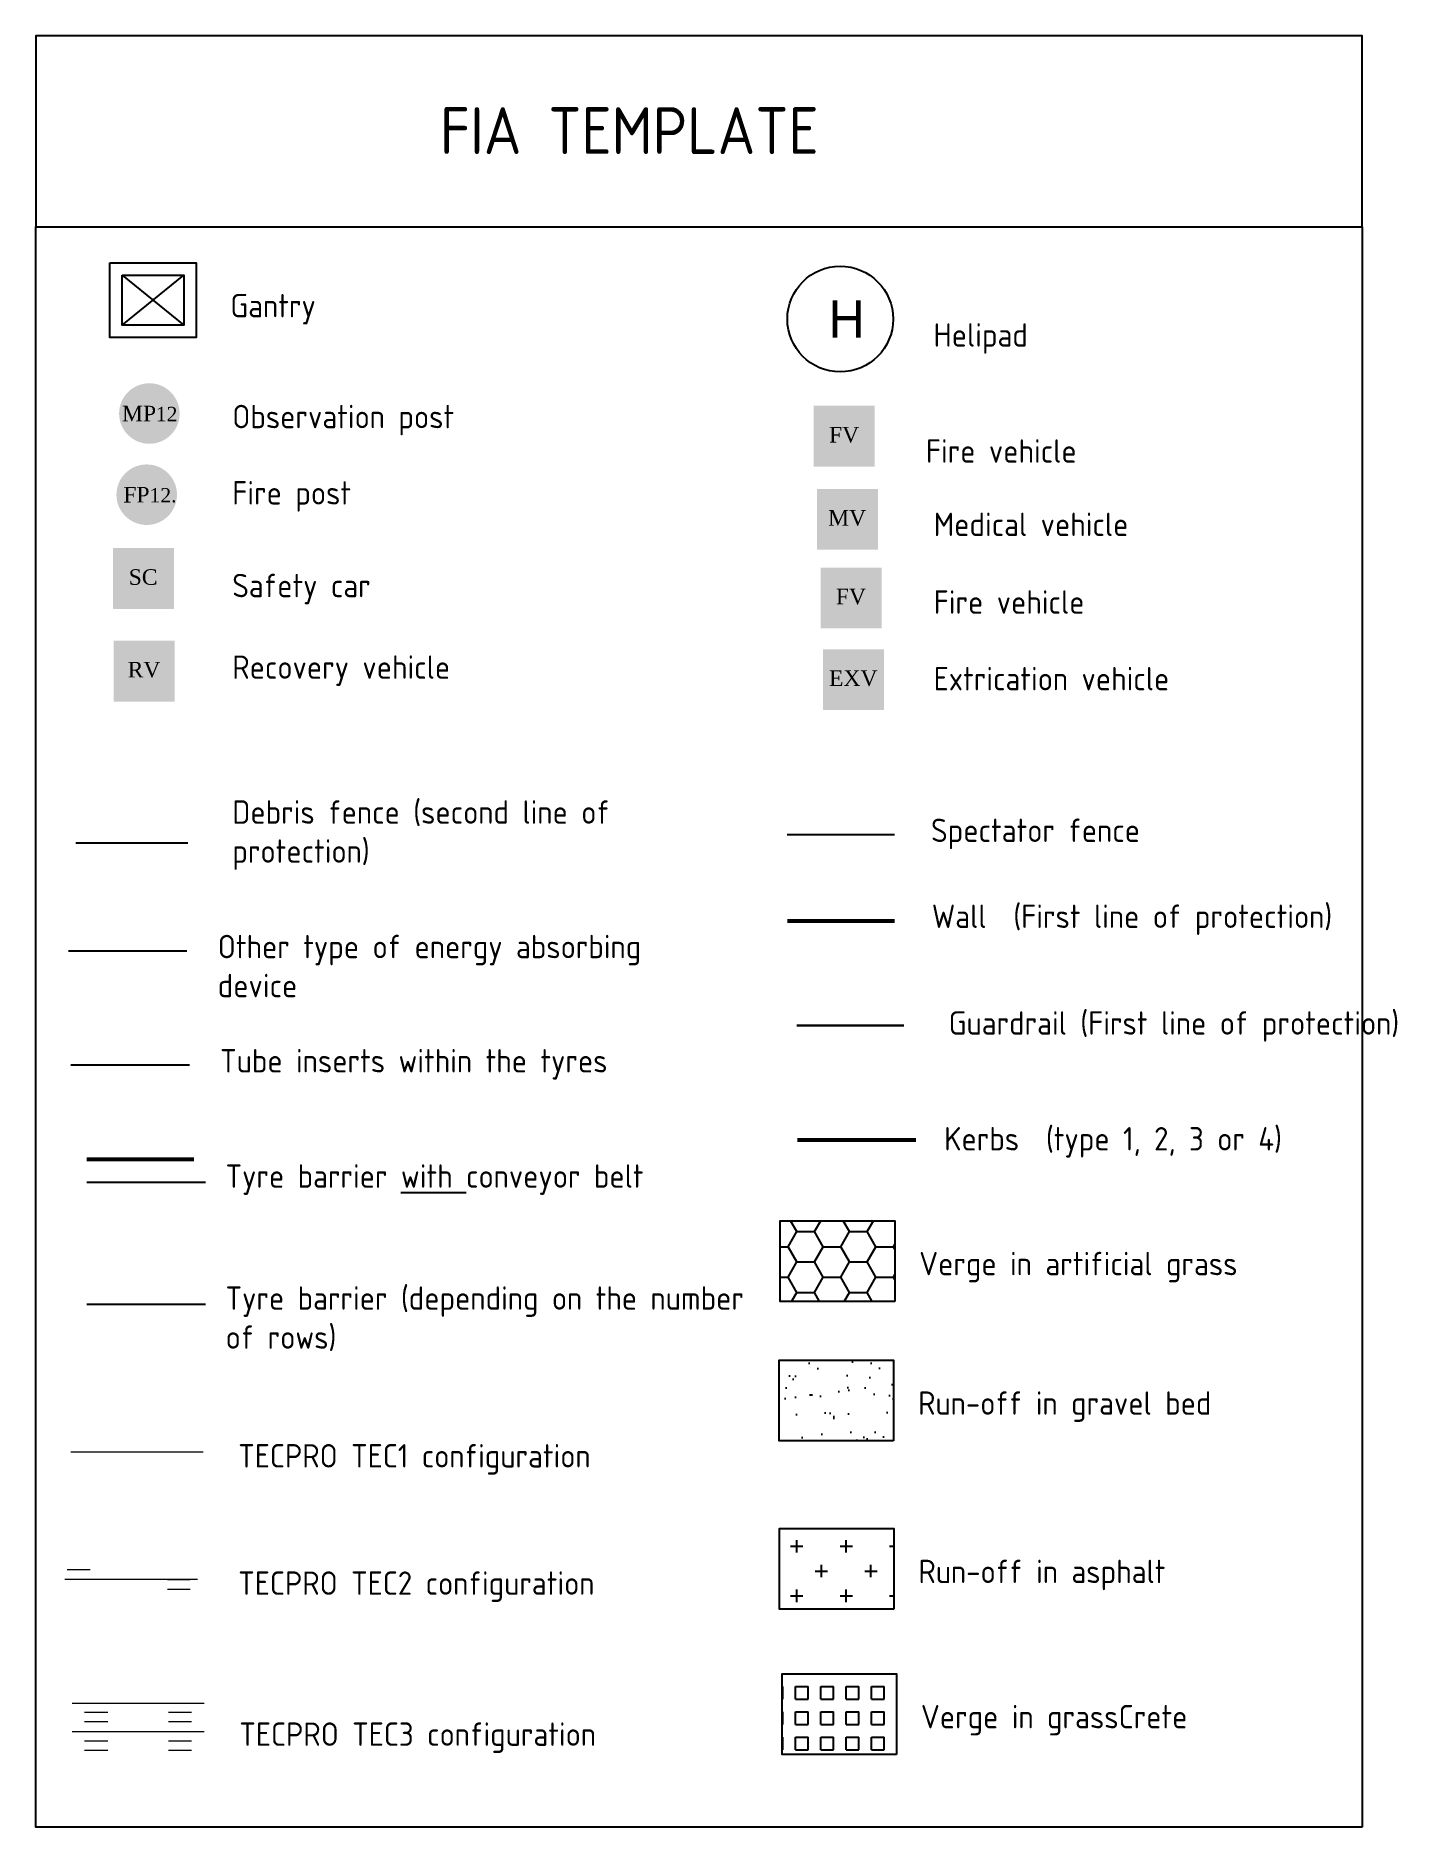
# Model space of a CAD drawing. Extents: x -136 to 854, y -243 to 380.
# Drawn here: x 263.5 to 350.8, y 49.1 to 163.9 of the extents above; entities that cross this region are included whole.
import ezdxf
from ezdxf.enums import TextEntityAlignment as Align

# ---------------------------------------------------------------- set-up
doc = ezdxf.new("R2010")
doc.units = 0
doc.layers.get('0').update_dxf_attribs({"linetype": 'CONTINUOUS'})
for name, color, linetype in [('F1_CONVEYOR_BELT', 253, 'CONTINUOUS'), ('F1_FENCE_DEBRIS', 9, 'FIA_DEBRIS_FENCE'), ('F1_FENCE_SPECTATOR', 9, 'FIA_SPECTATOR_FENCE'), ('F1_GANTRY', 9, 'CONTINUOUS'), ('F1_GUARDRAIL', 7, 'FIA_GUARDRAIL'), ('F1_HELIPAD', 9, 'CONTINUOUS'), ('F1_KERB_10CM_POSITIVE', 8, 'CONTINUOUS'), ('F1_POST_FIRE', 1, 'CONTINUOUS'), ('F1_POST_OBSERVATION', 3, 'CONTINUOUS'), ('F1_RUN_OFF_ASPHALT', 144, 'CONTINUOUS'), ('F1_RUN_OFF_GRAVEL', 144, 'CONTINUOUS'), ('F1_TEC1', 6, 'TECPRO'), ('F1_TEC2', 6, 'TECPRO2'), ('F1_TEC3', 6, 'TECPRO2'), ('F1_TYRE_2', 147, 'FIA_TYRE_2'), ('F1_TYRE_2_BELT', 147, 'FIA_TYRE_2'), ('F1_TYRE_2_TUBE_BELT', 147, 'FIA_TYRE_2_TUBE'), ('F1_TYRE_OTHER', 147, 'FIA_TYRE_OTHER'), ('F1_VEHICLE', 1, 'CONTINUOUS'), ('F1_VERGE_ARTIFICIAL_GRASS', 82, 'CONTINUOUS'), ('F1_VERGE_GRASSCRETE', 82, 'CONTINUOUS'), ('F1_WALL', 7, 'CONTINUOUS'), ('FIA_LEGEND', 7, 'CONTINUOUS')]:
    doc.layers.add(name, color=color, linetype=linetype)
doc.styles.add('ISOCP', font='isocp.shx')
doc.styles.add('SECURITÉ', font='TIMES.TTF', dxfattribs={"height": 3})
doc.linetypes.add('FIA_DEBRIS_FENCE', pattern='A,4,-2,["Z",Standard,S=1,R=90,X=0,Y=-0.4],-1', length=7)
doc.linetypes.add('FIA_GUARDRAIL', pattern='A,2,-0.35,[132,ltypeshp.shx,S=0.35,R=0,X=-0.35,Y=0],-0.35,1', length=3.7)
doc.linetypes.add('FIA_SPECTATOR_FENCE', pattern='A,4,-0.7,["+",Standard,S=2,R=0,X=0,Y=-1],-2', length=6.7)
doc.linetypes.add('FIA_TYRE_2', pattern='A,0,[10,fia.shx,S=0.35,R=0,X=0,Y=0],-0.7', length=0.7)
doc.linetypes.add('FIA_TYRE_2_TUBE', pattern='A,0,[110,fia.shx,S=0.35,R=0,X=0,Y=0],-1.55', length=1.55)
doc.linetypes.add('FIA_TYRE_OTHER', pattern='A,0.0001,-0.4,[131,ltypeshp.shx,S=0.4,R=0,X=-0.4,Y=0],-0.8,[131,ltypeshp.shx,S=0.4,R=180,X=0.4,Y=0],-0.4', length=1.6001)
doc.linetypes.add('TECPRO', pattern='A,1.3e-05,[1,TECPRO,S=1,R=0,X=0,Y=0],-1.335', length=1.335013)
doc.linetypes.add('TECPRO2', pattern='A,8e-05,[1,TECPRO,S=1,R=0.272392,X=0,Y=0],-0.002852,[1,TECPRO,S=1,R=0.272392,X=0,Y=-0.599993],-1.329334,[1,TECPRO,S=1,R=0.272392,X=0,Y=0.601619],-1.335039,[1,TECPRO,S=1,R=0.272392,X=0,Y=0.603245],-1.335039,[1,TECPRO,S=1,R=0.272392,X=0,Y=0.604871],-1.335039,[1,TECPRO,S=1,R=0.272392,X=0,Y=0.606497],-1.335039,[1,TECPRO,S=1,R=0.272392,X=0,Y=0.608123],-1.335039,[1,TECPRO,S=1,R=0.272392,X=0,Y=0.609749],-0.002962', length=8.010423)

msp = doc.modelspace()

# ---------------------------------------------------------------- texts
at = {"layer": 'F1_FENCE_DEBRIS', "color": 0, "linetype": 'FIA_DEBRIS_FENCE', "ltscale": 2, "insert": (276.1, 114.92), "char_height": 1.5, "width": 29.329, "attachment_point": 1, "style": 'ISOCP'}
msp.add_mtext('Debris fence (second line of protection)', dxfattribs=at)
at = {"layer": 'F1_FENCE_SPECTATOR', "color": 0, "linetype": 'FIA_SPECTATOR_FENCE', "insert": (320.88, 113.75), "char_height": 1.5, "width": 29.329, "attachment_point": 1, "style": 'ISOCP'}
msp.add_mtext('Spectator fence', dxfattribs=at)
at = {"layer": 'F1_GANTRY', "color": 0, "insert": (275.98, 147.38), "char_height": 1.5, "width": 28.4165, "attachment_point": 1, "style": 'ISOCP'}
msp.add_mtext('Gantry', dxfattribs=at)
at = {"layer": 'F1_GUARDRAIL', "insert": (322.01, 101.4), "char_height": 1.5, "width": 29.329, "attachment_point": 1, "style": 'ISOCP'}
msp.add_mtext('Guardrail (First line of protection)', dxfattribs=at)
at = {"layer": 'F1_HELIPAD', "color": 0, "insert": (321.04, 145.5), "char_height": 1.5, "width": 28.4165, "attachment_point": 1, "style": 'ISOCP'}
msp.add_mtext('Helipad', dxfattribs=at)
at = {"layer": 'F1_KERB_10CM_POSITIVE', "insert": (321.72, 93.98), "char_height": 1.5, "width": 29.329, "attachment_point": 1, "style": 'ISOCP'}
msp.add_mtext('{\\C0;Kerbs  (type 1, 2, 3 or 4)}', dxfattribs=at)
at = {"layer": 'F1_POST_FIRE', "color": 7, "insert": (276.1, 135.38), "char_height": 1.5, "width": 29.329, "attachment_point": 1, "style": 'ISOCP'}
msp.add_mtext('Fire post', dxfattribs=at)
at = {"layer": 'F1_POST_OBSERVATION', "color": 7, "insert": (276.1, 140.27), "char_height": 1.5, "width": 29.329, "attachment_point": 1, "style": 'ISOCP'}
msp.add_mtext('Observation post', dxfattribs=at)
at = {"layer": 'F1_RUN_OFF_ASPHALT', "insert": (320.07, 66.25), "char_height": 1.5, "width": 29.329, "attachment_point": 1, "style": 'ISOCP'}
msp.add_mtext('Run-off in asphalt', dxfattribs=at)
at = {"layer": 'F1_RUN_OFF_GRAVEL', "insert": (320.05, 77.04), "char_height": 1.5, "width": 29.329, "attachment_point": 1, "style": 'ISOCP'}
msp.add_mtext('Run-off in gravel bed', dxfattribs=at)
at = {"layer": 'F1_TYRE_2', "insert": (275.67, 83.77), "char_height": 1.5, "width": 33.1334, "attachment_point": 1, "style": 'ISOCP'}
msp.add_mtext('Tyre barrier (depending on the number of rows)', dxfattribs=at)
at = {"layer": 'F1_TYRE_2', "color": 6, "char_height": 1.5, "width": 33.1334, "attachment_point": 1, "style": 'ISOCP'}
for s, insert in [('TECPRO TEC1 configuration', (276.48, 73.66)), ('TECPRO TEC2 configuration', (276.48, 65.5)), ('TECPRO TEC3 configuration', (276.55, 55.82))]:
    msp.add_mtext(s, dxfattribs=dict(at, insert=insert))
at = {"layer": 'F1_TYRE_2_BELT', "insert": (275.67, 91.59), "char_height": 1.5, "width": 29.329, "attachment_point": 1, "style": 'ISOCP'}
msp.add_mtext('Tyre barrier \\Lwith\\l conveyor belt', dxfattribs=at)
at = {"layer": 'F1_TYRE_2_TUBE_BELT', "insert": (275.32, 98.98), "char_height": 1.5, "width": 28.4165, "attachment_point": 1, "style": 'ISOCP'}
msp.add_mtext('Tube inserts within the tyres', dxfattribs=at)
at = {"layer": 'F1_TYRE_OTHER', "insert": (275.17, 106.3), "char_height": 1.5, "width": 28.4165, "attachment_point": 1, "style": 'ISOCP'}
msp.add_mtext('Other type of energy absorbing device', dxfattribs=at)
at = {"layer": 'F1_VEHICLE', "color": 7, "char_height": 1.5, "width": 29.329, "attachment_point": 1, "style": 'ISOCP'}
for s, insert in [('Fire vehicle', (320.55, 138.06)), ('Medical vehicle', (321.05, 133.36)), ('Safety car', (276.1, 129.44)), ('Fire vehicle', (321.05, 128.38)), ('Recovery vehicle', (276.1, 124.21)), ('Extrication vehicle', (321.05, 123.47))]:
    msp.add_mtext(s, dxfattribs=dict(at, insert=insert))
at = {"layer": 'F1_VERGE_ARTIFICIAL_GRASS', "insert": (320.12, 85.98), "char_height": 1.5, "width": 29.329, "attachment_point": 1, "style": 'ISOCP'}
msp.add_mtext('Verge in artificial grass', dxfattribs=at)
at = {"layer": 'F1_VERGE_GRASSCRETE', "insert": (320.23, 56.94), "char_height": 1.5, "width": 29.329, "attachment_point": 1, "style": 'ISOCP'}
msp.add_mtext('Verge in grassCrete', dxfattribs=at)
at = {"layer": 'F1_WALL', "insert": (320.93, 108.24), "char_height": 1.5, "width": 29.329, "attachment_point": 1, "style": 'ISOCP'}
msp.add_mtext('Wall  (First line of protection)', dxfattribs=at)
at = {"layer": 'FIA_LEGEND', "insert": (289.41, 159.35), "char_height": 3, "width": 33.1334, "attachment_point": 1, "style": 'ISOCP'}
msp.add_mtext('FIA TEMPLATE', dxfattribs=at)

# ---------------------------------------------------------------- blocks, each defined once
blk = doc.blocks.new('BLOC_VEHICLE_EXTRICATION')
at = {"layer": 'F1_VEHICLE'}
blk.add_hatch(color=256, dxfattribs=at).paths.add_polyline_path([(-4.63, 4.66), (-4.63, -5.09), (5.13, -5.09), (5.13, 4.66)])
at = {"layer": 'F1_VEHICLE', "color": 7, "style": 'SECURITÉ'}
blk.add_text('EXV', height=2.5, rotation=0.0363, dxfattribs=at).set_placement((0.22, 0), align=Align.MIDDLE)
blk = doc.blocks.new('BLOC_VEHICLE_FIRE')
at = {"layer": 'F1_VEHICLE'}
blk.add_hatch(color=256, dxfattribs=at).paths.add_polyline_path([(-4.63, 4.63), (-4.63, -5.13), (5.13, -5.13), (5.13, 4.63)])
at = {"layer": 'F1_VEHICLE', "color": 7, "style": 'SECURITÉ'}
blk.add_text('FV', height=2.5, rotation=0.0363, dxfattribs=at).set_placement((0.22, -0.04), align=Align.MIDDLE)
blk = doc.blocks.new('BLOC_VEHICLE_MEDICAL')
at = {"layer": 'F1_VEHICLE'}
blk.add_hatch(color=256, dxfattribs=at).paths.add_polyline_path([(-4.88, 4.81), (-4.88, -4.95), (4.88, -4.95), (4.88, 4.81)])
at = {"layer": 'F1_VEHICLE', "color": 7, "style": 'SECURITÉ'}
blk.add_text('MV', height=2.5, rotation=0.0363, dxfattribs=at).set_placement((-0.04, 0.14), align=Align.MIDDLE)
blk = doc.blocks.new('BLOC_VEHICLE_RECOVERY')
at = {"layer": 'F1_VEHICLE'}
blk.add_hatch(color=256, dxfattribs=at).paths.add_polyline_path([(-4.63, 4.95), (-4.63, -4.81), (5.13, -4.81), (5.13, 4.95)])
at = {"layer": 'F1_VEHICLE', "color": 7, "style": 'SECURITÉ'}
blk.add_text('RV', height=2.5, rotation=0.0363, dxfattribs=at).set_placement((0.22, 0.29), align=Align.MIDDLE)
blk = doc.blocks.new('BLOC_VEHICLE_SAFETY_CAR')
at = {"layer": 'F1_VEHICLE'}
blk.add_hatch(color=256, dxfattribs=at).paths.add_polyline_path([(-4.77, 4.84), (-4.77, -4.91), (4.99, -4.91), (4.99, 4.84)])
at = {"layer": 'F1_VEHICLE', "color": 7, "style": 'SECURITÉ'}
blk.add_text('SC', height=2.5, rotation=0.0363, dxfattribs=at).set_placement((0.07, 0.18), align=Align.MIDDLE)
blk = doc.blocks.new('BLOC_POST_FIRE')
at = {"layer": 'F1_POST_FIRE'}
h = blk.add_hatch(color=256, dxfattribs=at)
edge = h.paths.add_edge_path()
edge.add_arc((-0.08, -0.12), 4.85, 0, 360)
at = {"layer": 'F1_POST_FIRE', "color": 7, "style": 'SECURITÉ'}
blk.add_text('FP', height=2.5, rotation=0.0363, dxfattribs=at).set_placement((-1.73, -0.12), align=Align.MIDDLE)
blk.add_attdef('NUMBER', text='', height=2.3, rotation=0.1589, dxfattribs=at).set_placement((0.36, -0.21), align=Align.MIDDLE_LEFT)
blk = doc.blocks.new('BLOC_POST_OBSERVATION')
at = {"layer": 'F1_POST_OBSERVATION'}
h = blk.add_hatch(color=256, dxfattribs=at)
edge = h.paths.add_edge_path()
edge.add_arc((-0.03, 0.11), 4.85, 0, 360)
at = {"layer": 'F1_POST_OBSERVATION', "color": 7, "style": 'SECURITÉ'}
blk.add_text('MP', height=2.5, rotation=0.0363, dxfattribs=at).set_placement((-1.68, 0.11), align=Align.MIDDLE)
blk.add_attdef('NUMBER', text='', height=2.3, rotation=0.1589, dxfattribs=at).set_placement((0.99, 0.02), align=Align.MIDDLE_LEFT)
blk = doc.blocks.new('HELIPAD')
at = {"color": 0, "linetype": 'ByBlock'}
blk.add_circle((0, 0), 8.47, dxfattribs=at)
at = {"color": 0, "linetype": 'ByBlock', "insert": (-1.85, 3), "char_height": 6, "width": 1.1452, "attachment_point": 1}
blk.add_mtext('H', dxfattribs=at)
blk = doc.blocks.new('GANTRY')
at = {"color": 0, "linetype": 'ByBlock'}
for p, q in [((-1.043, -0.846), (1.043, 0.846)), ((-1.043, 0.846), (1.043, -0.846))]:
    blk.add_line(p, q, dxfattribs=at)
for points in [[(-1.457, 1.26), (1.457, 1.26), (1.457, -1.26), (-1.457, -1.26)], [(-1.043, 0.846), (1.043, 0.846), (1.043, -0.846), (-1.043, -0.846)]]:
    blk.add_lwpolyline(points, close=True, dxfattribs=at)

# ---------------------------------------------------------------- hatches: boundary and pattern name
at = {"layer": 'F1_RUN_OFF_ASPHALT'}
h = msp.add_hatch(dxfattribs=at)
h.set_pattern_fill('CROSS', color=256, scale=0.25, style=0)
h.set_pattern_definition([(0, (-216.7662, 14.7214), (1.5875, 1.5875), [0.79375, -2.38125]), (90, (-216.3693, 14.3245), (-1.5875, 1.5875), [0.79375, -2.38125])])
h.paths.add_polyline_path([(318.5, 63.08), (311.17, 63.08), (311.17, 68.25), (318.5, 68.25)])
at = {"layer": 'F1_RUN_OFF_GRAVEL'}
h = msp.add_hatch(dxfattribs=at)
h.set_pattern_fill('AR-SAND', color=144, scale=0.05, style=0)
h.set_pattern_definition([(37.5, (-216.7862, 33.3338), (-0.0800016, 2.447066), [0, -1.9304, 0, -2.159, 0, -2.06375]), (7.5, (-216.7862, 33.3338), (2.247616, 3.584126), [0, -1.0414, 0, -1.7399, 0, -0.66675]), (327.5, (-218.3483, 33.3338), (3.954962, 0.007186), [0, -0.635, 0, -2.286, 0, -2.9845]), (317.5, (-218.3483, 33.3338), (3.817782, 1.114647), [0, -0.3175, 0, -1.4986, 0, -1.7145])])
h.paths.add_polyline_path([(318.48, 73.87), (311.14, 73.87), (311.14, 79.04), (318.48, 79.04)])
at = {"layer": 'F1_VERGE_ARTIFICIAL_GRASS'}
h = msp.add_hatch(dxfattribs=at)
h.set_pattern_fill('HONEY', color=84, scale=9, style=0)
h.set_pattern_definition([(0, (-183.8461, 22.9799), (1.6875, 0.9742786), [1.125, -2.25]), (120, (-183.8461, 22.9799), (-1.6875, 0.9742786), [1.125, -2.25]), (60, (-183.8461, 22.9799), (4e-09, 1.9485572), [-2.25, 1.125])])
h.paths.add_polyline_path([(318.56, 82.81), (318.56, 87.98), (311.22, 87.98), (311.22, 82.81)])
at = {"layer": 'F1_VERGE_GRASSCRETE'}
h = msp.add_hatch(dxfattribs=at)
h.set_pattern_fill('SQUARE', color=84, scale=6.5, style=0)
h.set_pattern_definition([(0, (-228.9302, -6.0599), (0, 0.8125), [0.8125, -0.8125]), (90, (-228.9302, -6.0599), (-0.8125, 5e-17), [0.8125, -0.8125])])
h.paths.add_polyline_path([(311.33, 53.77), (318.67, 53.77), (318.67, 58.94), (311.33, 58.94)])

# ---------------------------------------------------------------- linework, layer by layer
at = {"layer": 'F1_CONVEYOR_BELT', "color": 253, "const_width": 0.25}
msp.add_lwpolyline([(273.65, 91.91), (266.78, 91.91)], dxfattribs=at)
at = {"layer": 'F1_FENCE_DEBRIS', "color": 0, "linetype": 'FIA_DEBRIS_FENCE', "ltscale": 2}
msp.add_line((266.08, 112.2), (273.25, 112.2), dxfattribs=at)
at = {"layer": 'F1_FENCE_SPECTATOR', "color": 0, "linetype": 'FIA_SPECTATOR_FENCE'}
msp.add_lwpolyline([(318.54, 112.71), (311.67, 112.71)], dxfattribs=at)
at = {"layer": 'F1_GUARDRAIL', "color": 7, "linetype": 'FIA_GUARDRAIL', "const_width": 0.15, "flags": 128}
msp.add_lwpolyline([(319.14, 100.48), (312.27, 100.48)], dxfattribs=at)
at = {"layer": 'F1_KERB_10CM_POSITIVE', "color": 9, "const_width": 0.25}
msp.add_lwpolyline([(319.92, 93.15), (312.32, 93.15)], dxfattribs=at)
at = {"layer": 'F1_RUN_OFF_ASPHALT'}
msp.add_lwpolyline([(318.5, 63.08), (311.17, 63.08), (311.17, 68.25), (318.5, 68.25)], close=True, dxfattribs=at)
at = {"layer": 'F1_RUN_OFF_GRAVEL', "color": 144}
msp.add_lwpolyline([(318.48, 73.87), (311.14, 73.87), (311.14, 79.04), (318.48, 79.04)], close=True, dxfattribs=at)
at = {"layer": 'F1_TEC1', "linetype": 'TECPRO', "lineweight": 5, "flags": 128}
msp.add_lwpolyline([(265.75, 73.17), (274.23, 73.17)], dxfattribs=at)
at = {"layer": 'F1_TEC2', "linetype": 'TECPRO', "lineweight": 9}
for points in [[(265.53, 65.62), (267, 65.62)], [(273.41, 64.95), (271.94, 64.95)], [(273.41, 64.35), (271.94, 64.35)], [(268.12, 56.45), (266.64, 56.45)], [(273.49, 56.45), (272.01, 56.45)], [(268.12, 55.85), (266.64, 55.85)], [(273.49, 55.85), (272.01, 55.85)], [(268.12, 54.63), (266.64, 54.63)], [(268.12, 54.03), (266.64, 54.03)], [(273.49, 54.63), (272.01, 54.63)], [(273.49, 54.03), (272.01, 54.03)]]:
    msp.add_lwpolyline(points, dxfattribs=at)
at = {"layer": 'F1_TEC2', "linetype": 'TECPRO2', "lineweight": 5, "flags": 128}
msp.add_lwpolyline([(265.37, 65.01), (273.88, 65.01)], dxfattribs=at)
at = {"layer": 'F1_TEC3', "linetype": 'TECPRO', "lineweight": 5, "flags": 128}
for points in [[(265.83, 57.05), (274.31, 57.05)], [(265.83, 55.23), (274.31, 55.23)]]:
    msp.add_lwpolyline(points, dxfattribs=at)
at = {"layer": 'F1_TYRE_2', "color": 147, "linetype": 'FIA_TYRE_2', "ltscale": 2}
msp.add_lwpolyline([(274.39, 82.6), (266.79, 82.6)], dxfattribs=at)
at = {"layer": 'F1_TYRE_2_BELT', "color": 147, "linetype": 'FIA_TYRE_2', "ltscale": 2}
msp.add_lwpolyline([(274.39, 90.42), (266.79, 90.42)], dxfattribs=at)
at = {"layer": 'F1_TYRE_2_TUBE_BELT', "color": 147, "linetype": 'FIA_TYRE_2_TUBE', "ltscale": 2}
msp.add_lwpolyline([(273.35, 97.94), (265.75, 97.94)], dxfattribs=at)
at = {"layer": 'F1_TYRE_OTHER', "color": 147, "linetype": 'FIA_TYRE_OTHER', "ltscale": 2}
msp.add_lwpolyline([(273.19, 105.26), (265.6, 105.26)], dxfattribs=at)
at = {"layer": 'F1_VERGE_ARTIFICIAL_GRASS', "color": 84}
msp.add_lwpolyline([(318.56, 82.81), (311.22, 82.81), (311.22, 87.98), (318.56, 87.98)], close=True, dxfattribs=at)
at = {"layer": 'F1_VERGE_GRASSCRETE', "color": 84}
msp.add_lwpolyline([(318.67, 53.77), (311.33, 53.77), (311.33, 58.94), (318.67, 58.94)], close=True, dxfattribs=at)
at = {"layer": 'F1_WALL', "color": 147, "const_width": 0.25}
msp.add_lwpolyline([(318.54, 107.19), (311.67, 107.19)], dxfattribs=at)
at = {"layer": 'FIA_LEGEND'}
for points in [[(263.51, 151.67), (348.51, 151.67), (348.51, 163.92), (263.51, 163.92)], [(348.51, 49.11), (263.51, 49.11), (263.51, 151.67), (348.51, 151.67)]]:
    msp.add_lwpolyline(points, close=True, dxfattribs=at)

# ---------------------------------------------------------------- block references
at = {"layer": 'F1_GANTRY', "color": 0, "xscale": 1.893323649594095, "yscale": 1.893323649652302, "zscale": 1.893323649552258}
msp.add_blockref('GANTRY', (271.02, 146.98), dxfattribs=at)
at = {"layer": 'F1_HELIPAD', "color": 0, "xscale": 0.3999999999650754, "yscale": 0.400000000372529, "zscale": 0.4}
msp.add_blockref('HELIPAD', (315.06, 145.77), dxfattribs=at)
at = {"layer": 'F1_POST_FIRE', "xscale": 0.3999999999650754, "yscale": 0.400000000372529, "zscale": 0.4}
msp.add_blockref('BLOC_POST_FIRE', (270.65, 134.56), dxfattribs=at).add_auto_attribs({'NUMBER': '12.'})
at = {"layer": 'F1_POST_OBSERVATION', "xscale": 0.3999999999650754, "yscale": 0.400000000372529, "zscale": 0.4}
msp.add_blockref('BLOC_POST_OBSERVATION', (270.8, 139.67), dxfattribs=at).add_auto_attribs({'NUMBER': '12'})
at = {"layer": 'F1_VEHICLE', "xscale": 0.3999999999650754, "yscale": 0.400000000372529, "zscale": 0.4}
for name, p in [('BLOC_VEHICLE_FIRE', (315.22, 138.36)), ('BLOC_VEHICLE_MEDICAL', (315.52, 132.96)), ('BLOC_VEHICLE_SAFETY_CAR', (270.36, 129.16)), ('BLOC_VEHICLE_FIRE', (315.66, 127.99)), ('BLOC_VEHICLE_RECOVERY', (270.36, 123.17)), ('BLOC_VEHICLE_EXTRICATION', (315.81, 122.74))]:
    msp.add_blockref(name, p, dxfattribs=at)

msp.set_redraw_order([(e.dxf.handle, doc.entitydb.next_handle()) for e in msp.query("TEXT MTEXT ATTDEF DIMENSION ARC_DIMENSION")])  # texts and dimensions are drawn at this point

doc.saveas('drawing.dxf')
